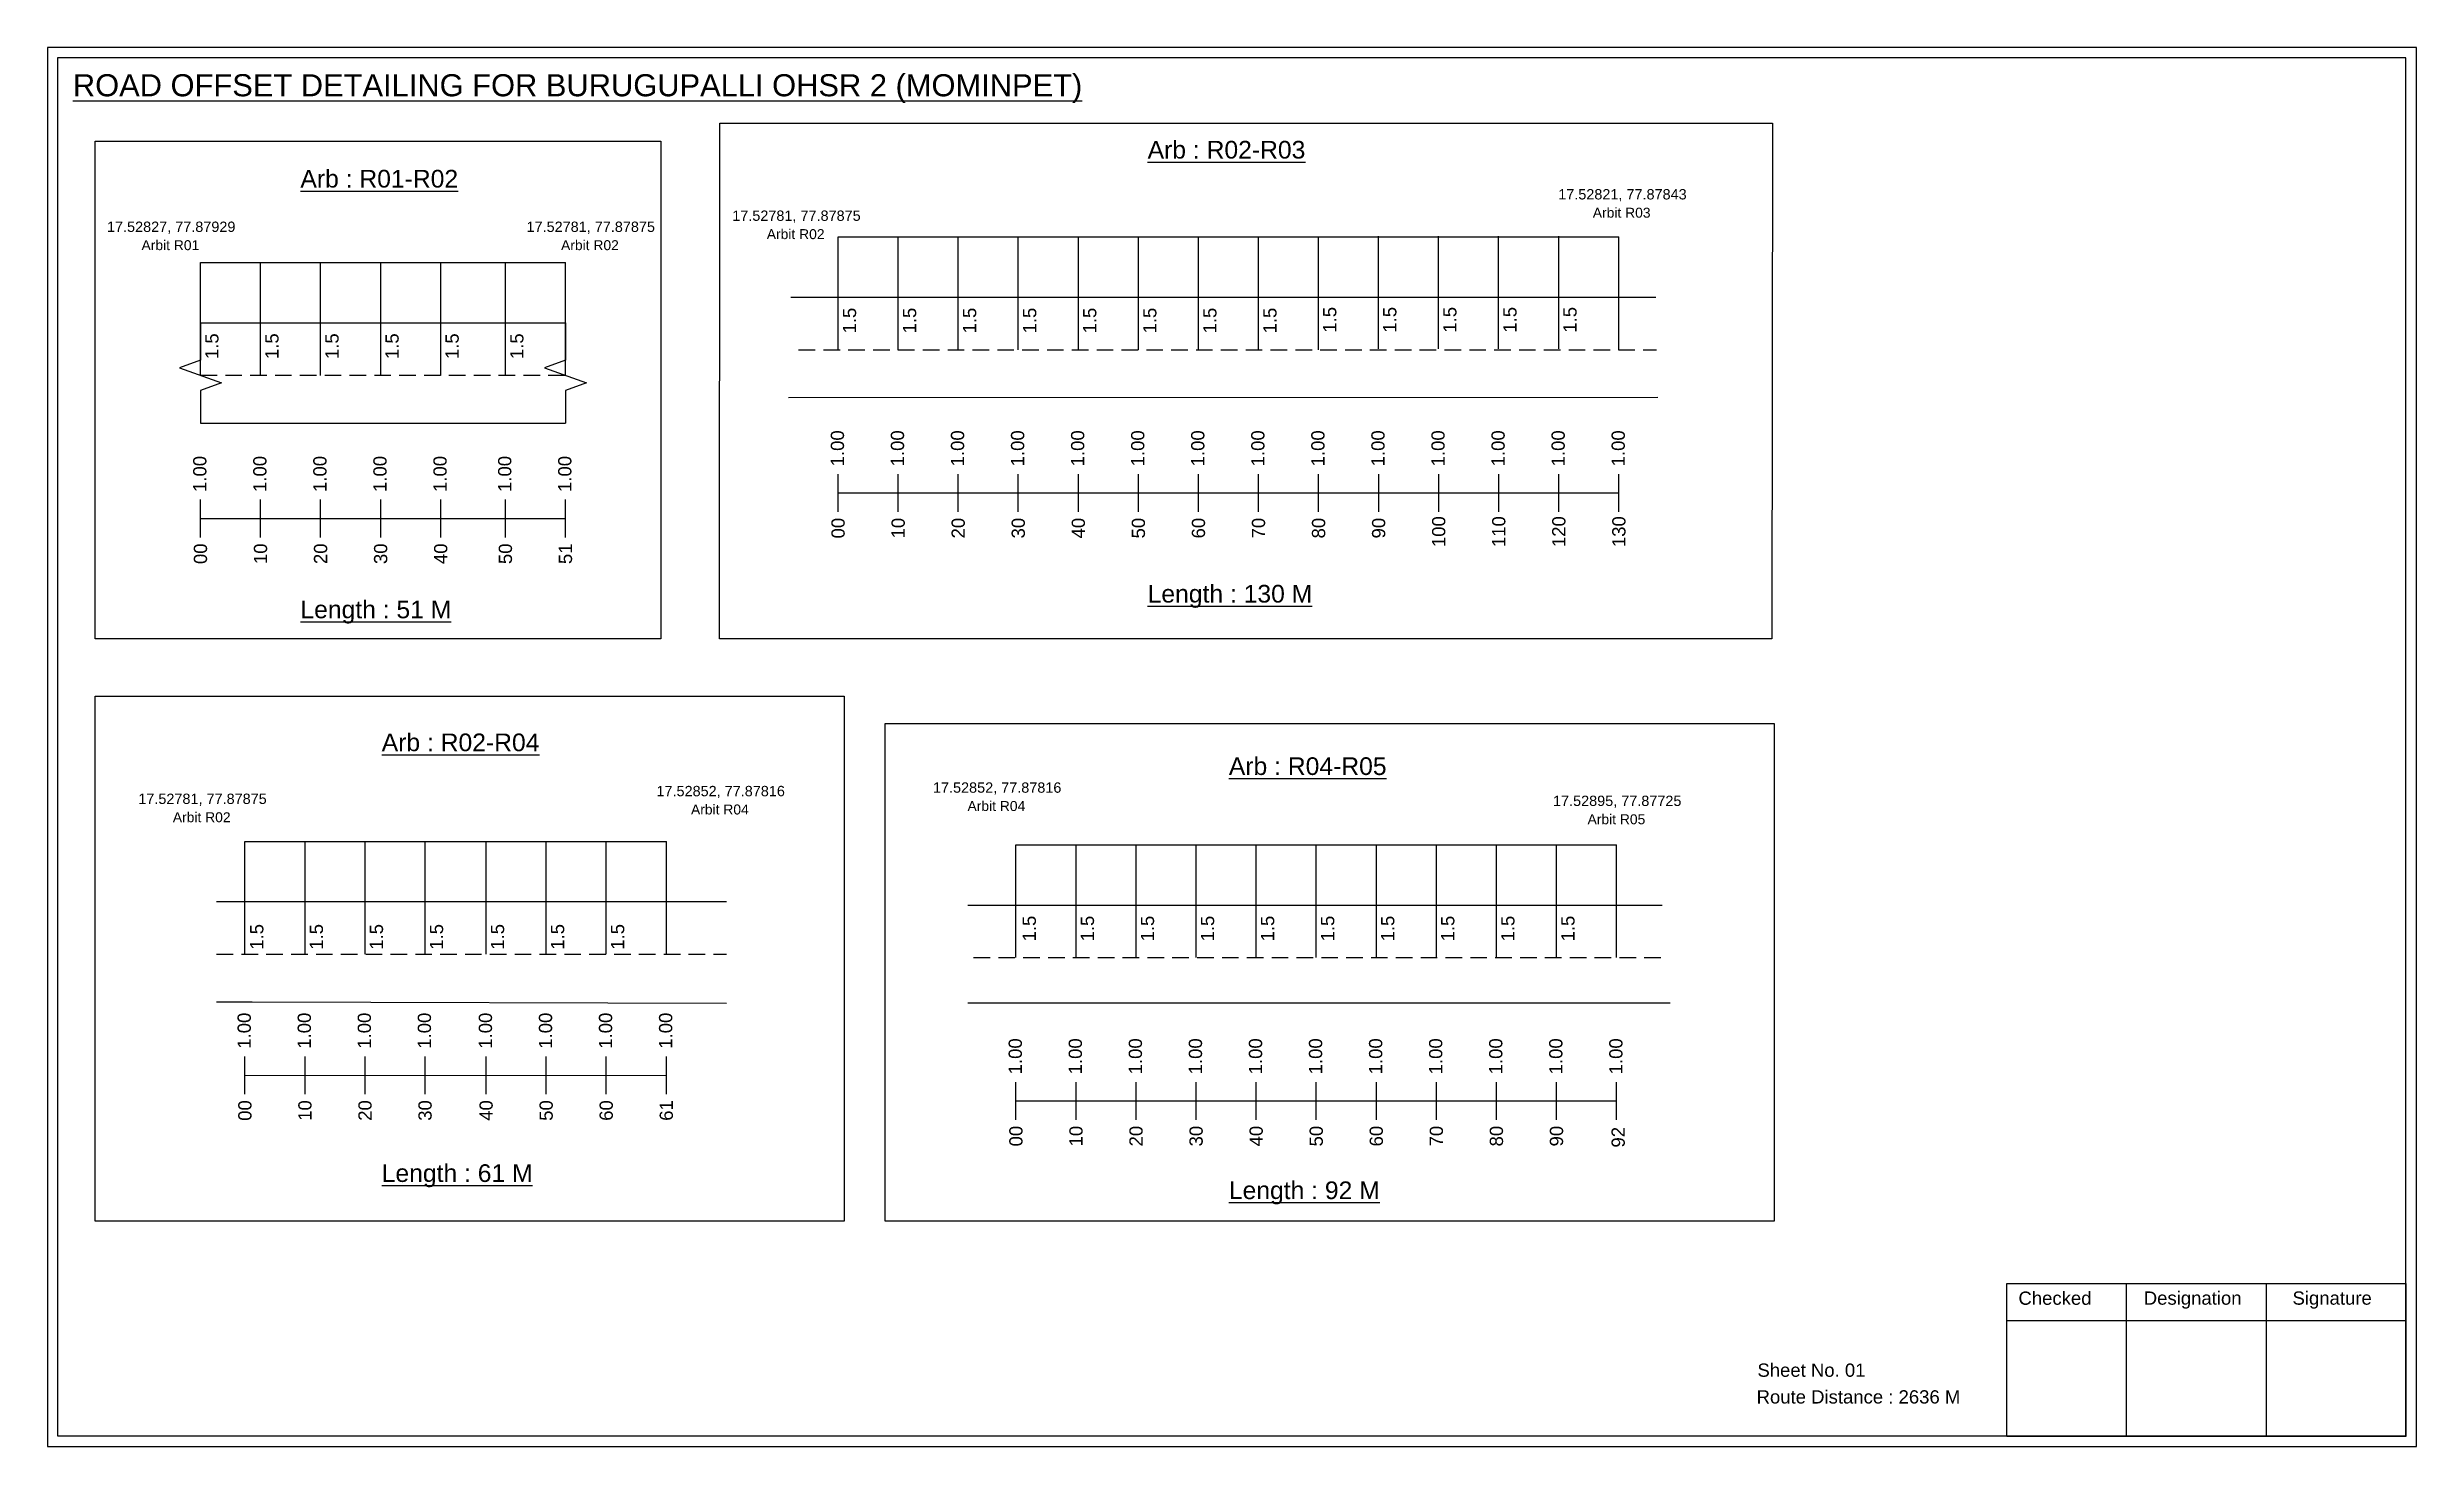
# Model space of a CAD drawing. Header units: inches. Extents: x 1684 to 5443, y 643 to 3286.
# Drawn here: x 2067 to 2603, y 643 to 960 of the extents above; entities that cross this region are included whole.
import ezdxf

# ---------------------------------------------------------------- set-up
doc = ezdxf.new("R2010")
doc.units = ezdxf.units.IN
doc.header["$MEASUREMENT"] = 0
doc.linetypes.add('DASHED2', pattern=[0.375, 0.25, -0.125])
for name, color, linetype in [('PDF_Geometry', 7, 'Continuous'), ('PDF_Text', 5, 'Continuous'), ('pipe', 5, 'Continuous')]:
    doc.layers.add(name, color=color, linetype=linetype)
doc.styles.add('PDF Arial', font='arial.ttf')
doc.styles.get("Standard").update_dxf_attribs({"font": 'arial.ttf'})

msp = doc.modelspace()

# ---------------------------------------------------------------- texts
at = {"color": 242, "true_color": 0xcd2027}
for s, height, p in [('%%UROAD OFFSET DETAILING FOR BURUGUPALLI OHSR 2 (MOMINPET)', 5, (2072.69, 948.6)), ('%%UArb : R02-R03', 4, (2316.05, 934.51)), ('%%UArb : R01-R02', 4, (2124.21, 927.95)), ('%%ULength : 130 M', 4, (2316.05, 834.01)), ('%%ULength : 51 M', 4, (2124.21, 830.45)), ('%%UArb : R02-R04', 4, (2142.62, 800.36)), ('%%UArb : R04-R05', 4, (2334.44, 794.98)), ('%%ULength : 61 M', 4, (2142.62, 702.86)), ('%%ULength : 92 M', 4, (2334.44, 698.98))]:
    msp.add_text(s, height=height, dxfattribs=at).set_placement(p)
at = {"color": 5}
for s, height, p in [('17.52781, 77.87875', 2.34, (2221.99, 920.41)), ('17.52821, 77.87843', 2.34, (2409.02, 925.25)), ('Arbit R03', 2.246, (2416.85, 921.13)), ('17.52827, 77.87929', 2.34, (2080.41, 917.9)), ('17.52781, 77.87875', 2.34, (2175.41, 917.9)), ('Arbit R02', 2.246, (2229.81, 916.28)), ('Arbit R01', 2.246, (2088.23, 913.78)), ('Arbit R02', 2.246, (2183.23, 913.78)), ('17.52781, 77.87875', 2.34, (2087.5, 788.42)), ('17.52852, 77.87816', 2.34, (2204.83, 790.17)), ('17.52852, 77.87816', 2.34, (2267.44, 790.96)), ('Arbit R04', 2.246, (2275.26, 786.83)), ('17.52895, 77.87725', 2.34, (2407.84, 787.96)), ('Arbit R02', 2.246, (2095.32, 784.29)), ('Arbit R04', 2.246, (2212.65, 786.05)), ('Arbit R05', 2.246, (2415.66, 783.83))]:
    msp.add_text(s, height=height, dxfattribs=at).set_placement(p)
for p in [(2250.04, 894.92), (2263.64, 894.92), (2277.24, 894.92), (2290.84, 894.92), (2304.44, 894.92), (2318.04, 894.92), (2331.64, 894.92), (2345.24, 894.92), (2358.78, 895.1), (2372.38, 895.1), (2385.98, 895.1), (2399.58, 895.1), (2413.18, 895.1), (2105.66, 889.12), (2119.26, 889.12), (2132.86, 889.12), (2146.46, 889.12), (2160.06, 889.12), (2174.71, 889.12), (2290.75, 757.3), (2303.91, 757.3), (2317.51, 757.3), (2331.11, 757.3), (2344.71, 757.3), (2358.31, 757.3), (2371.91, 757.3), (2385.51, 757.3), (2399.11, 757.3), (2412.71, 757.3), (2115.83, 755.42), (2129.32, 755.42), (2142.92, 755.42), (2156.52, 755.42), (2170.34, 755.42), (2183.94, 755.42), (2197.54, 755.42)]:
    msp.add_text('1.5', height=3, rotation=90).set_placement(p)
at = {"color": 217, "true_color": 0x93278f}
for s, p in [('1.00', (2247.3, 864.84)), ('1.00', (2260.9, 864.84)), ('1.00', (2274.5, 864.84)), ('1.00', (2288.1, 864.84)), ('1.00', (2301.7, 864.84)), ('1.00', (2315.3, 864.84)), ('1.00', (2328.9, 864.84)), ('1.00', (2342.5, 864.84)), ('1.00', (2356.1, 864.84)), ('1.00', (2369.7, 864.84)), ('1.00', (2383.3, 864.84)), ('1.00', (2396.9, 864.84)), ('1.00', (2410.5, 864.84)), ('1.00', (2424.1, 864.84)), ('1.00', (2102.92, 859.04)), ('1.00', (2116.52, 859.04)), ('1.00', (2130.12, 859.04)), ('1.00', (2143.72, 859.04)), ('1.00', (2157.32, 859.04)), ('1.00', (2171.97, 859.04)), ('1.00', (2185.57, 859.04)), ('00', (2247.45, 848.52)), ('10', (2261.05, 848.52)), ('20', (2274.65, 848.52)), ('30', (2288.25, 848.52)), ('40', (2301.85, 848.52)), ('50', (2315.45, 848.52)), ('60', (2329.05, 848.52)), ('70', (2342.65, 848.52)), ('80', (2356.25, 848.52)), ('90', (2369.85, 848.52)), ('100', (2383.45, 846.56)), ('110', (2397.05, 846.56)), ('120', (2410.65, 846.56)), ('130', (2424.25, 846.56)), ('00', (2103.07, 842.72)), ('10', (2116.67, 842.72)), ('20', (2130.27, 842.72)), ('30', (2143.87, 842.72)), ('40', (2157.47, 842.72)), ('50', (2172.12, 842.72)), ('51', (2185.72, 842.72)), ('1.00', (2112.98, 733.02)), ('1.00', (2126.58, 733.02)), ('1.00', (2140.18, 733.02)), ('1.00', (2153.78, 733.02)), ('1.00', (2167.6, 733.02)), ('1.00', (2181.2, 733.02)), ('1.00', (2194.8, 733.02)), ('1.00', (2208.4, 733.02)), ('1.00', (2287.57, 727.22)), ('1.00', (2301.17, 727.22)), ('1.00', (2314.77, 727.22)), ('1.00', (2328.37, 727.22)), ('1.00', (2341.97, 727.22)), ('1.00', (2355.57, 727.22)), ('1.00', (2369.17, 727.22)), ('1.00', (2382.77, 727.22)), ('1.00', (2396.37, 727.22)), ('1.00', (2409.97, 727.22)), ('1.00', (2423.57, 727.22)), ('00', (2113.13, 716.7)), ('10', (2126.73, 716.7)), ('20', (2140.33, 716.7)), ('30', (2153.93, 716.7)), ('40', (2167.75, 716.7)), ('50', (2181.35, 716.7)), ('60', (2194.95, 716.7)), ('61', (2208.55, 716.7)), ('00', (2287.72, 710.9)), ('10', (2301.32, 710.9)), ('20', (2314.92, 710.9)), ('30', (2328.52, 710.9)), ('40', (2342.12, 710.9)), ('50', (2355.72, 710.9)), ('60', (2369.32, 710.9)), ('70', (2382.92, 710.9)), ('80', (2396.52, 710.9)), ('90', (2410.12, 710.9)), ('92', (2424.09, 710.65))]:
    msp.add_text(s, height=3, rotation=90, dxfattribs=at).set_placement(p)
for s, p in [('Sheet No. 01', (2454.13, 658.76)), ('Route Distance : 2636 M', (2453.94, 652.71))]:
    msp.add_text(s, height=3).set_placement(p)
at = {"layer": 'PDF_Text', "color": 7, "attachment_point": 7, "style": 'PDF Arial'}
for s, insert, char_height in [('Checked', (2513.23, 675.01), 3.001), ('Designation', (2541.61, 674.17), 3.0006), ('Signature', (2575.29, 674.17), 3.001)]:
    msp.add_mtext(s, dxfattribs=dict(at, insert=insert, char_height=char_height))

# ---------------------------------------------------------------- linework, layer by layer
at = {"color": 5}
for p, q in [((2245.97, 916.78), (2422.77, 916.78)), ((2101.59, 910.98), (2184.24, 910.98)), ((2111.65, 779.95), (2207.07, 779.95)), ((2286.24, 779.16), (2422.24, 779.16))]:
    msp.add_line(p, q, dxfattribs=at)
for p, q in [((2245.97, 891.24), (2245.97, 916.78)), ((2259.57, 891.24), (2259.57, 916.78)), ((2273.17, 891.24), (2273.17, 916.78)), ((2286.77, 891.24), (2286.77, 916.78)), ((2300.37, 891.24), (2300.37, 916.78)), ((2313.97, 891.24), (2313.97, 916.78)), ((2327.57, 891.24), (2327.57, 916.78)), ((2341.17, 891.24), (2341.17, 916.78)), ((2354.77, 891.24), (2354.77, 916.78)), ((2368.32, 891.42), (2368.32, 916.96)), ((2381.92, 891.42), (2381.92, 916.96)), ((2395.52, 891.42), (2395.52, 916.96)), ((2409.12, 891.42), (2409.12, 916.96)), ((2422.77, 891.24), (2422.77, 916.78)), ((2101.59, 885.44), (2101.59, 910.98)), ((2115.19, 885.44), (2115.19, 910.98)), ((2128.79, 885.44), (2128.79, 910.98)), ((2142.39, 885.44), (2142.39, 910.98)), ((2155.99, 885.44), (2155.99, 910.98)), ((2170.64, 885.45), (2170.64, 910.98)), ((2184.24, 885.45), (2184.24, 910.98)), ((2235.27, 903.12), (2431.15, 903.12)), ((2101.59, 897.33), (2184.24, 897.33)), ((2234.73, 880.44), (2431.57, 880.48)), ((2101.59, 874.64), (2184.24, 874.64)), ((2111.65, 754.42), (2111.65, 779.95)), ((2125.25, 754.42), (2125.25, 779.95)), ((2138.85, 754.42), (2138.85, 779.95)), ((2152.45, 754.42), (2152.45, 779.95)), ((2166.27, 754.42), (2166.27, 779.95)), ((2179.87, 754.42), (2179.87, 779.95)), ((2193.47, 754.42), (2193.47, 779.95)), ((2207.07, 754.42), (2207.07, 779.95)), ((2286.24, 753.63), (2286.24, 779.16)), ((2299.84, 753.63), (2299.84, 779.16)), ((2313.44, 753.63), (2313.44, 779.16)), ((2327.04, 753.63), (2327.04, 779.16)), ((2340.64, 753.63), (2340.64, 779.16)), ((2354.24, 753.63), (2354.24, 779.16)), ((2367.84, 753.63), (2367.84, 779.16)), ((2381.44, 753.63), (2381.44, 779.16)), ((2395.04, 753.63), (2395.04, 779.16)), ((2408.64, 753.63), (2408.64, 779.16)), ((2422.24, 753.63), (2422.24, 779.16)), ((2220.67, 766.3), (2105.24, 766.3)), ((2275.37, 765.51), (2432.52, 765.51)), ((2105.24, 743.62), (2113.3, 743.62)), ((2113.3, 743.62), (2220.67, 743.32)), ((2434.34, 743.32), (2275.37, 743.32))]:
    msp.add_line(p, q)
at = {"linetype": 'DASHED2', "ltscale": 15}
for p, q in [((2237.02, 891.24), (2431.3, 891.24)), ((2101.59, 885.45), (2184.24, 885.45)), ((2105.24, 754.42), (2220.67, 754.42)), ((2276.64, 753.63), (2432.52, 753.63))]:
    msp.add_line(p, q, dxfattribs=at)
at = {"color": 217, "true_color": 0x93278f}
for p, q in [((2245.97, 854.54), (2245.97, 863.1)), ((2245.97, 858.81), (2422.77, 858.87)), ((2259.57, 854.54), (2259.57, 863.1)), ((2273.17, 854.54), (2273.17, 863.1)), ((2286.77, 854.54), (2286.77, 863.1)), ((2300.37, 854.54), (2300.37, 863.1)), ((2313.97, 854.54), (2313.97, 863.1)), ((2327.57, 854.54), (2327.57, 863.1)), ((2341.17, 854.54), (2341.17, 863.1)), ((2354.77, 854.54), (2354.77, 863.1)), ((2368.37, 854.54), (2368.37, 863.1)), ((2381.97, 854.54), (2381.97, 863.1)), ((2395.57, 854.54), (2395.57, 863.1)), ((2409.17, 854.54), (2409.17, 863.1)), ((2422.77, 854.54), (2422.77, 863.1)), ((2101.59, 848.74), (2101.59, 857.3)), ((2101.59, 853.01), (2184.24, 853.02)), ((2115.19, 848.74), (2115.19, 857.3)), ((2128.79, 848.74), (2128.79, 857.3)), ((2142.39, 848.74), (2142.39, 857.3)), ((2155.99, 848.74), (2155.99, 857.3)), ((2170.64, 848.75), (2170.64, 857.31)), ((2184.24, 848.75), (2184.24, 857.31)), ((2111.65, 722.72), (2111.65, 731.28)), ((2125.25, 722.72), (2125.25, 731.28)), ((2138.85, 722.72), (2138.85, 731.28)), ((2152.45, 722.72), (2152.45, 731.28)), ((2166.27, 722.72), (2166.27, 731.28)), ((2179.87, 722.72), (2179.87, 731.28)), ((2193.47, 722.72), (2193.47, 731.28)), ((2207.07, 722.72), (2207.07, 731.28)), ((2111.65, 726.99), (2207.07, 727.06)), ((2286.24, 716.93), (2286.24, 725.48)), ((2299.84, 716.93), (2299.84, 725.48)), ((2313.44, 716.93), (2313.44, 725.48)), ((2327.04, 716.93), (2327.04, 725.48)), ((2340.64, 716.93), (2340.64, 725.48)), ((2354.24, 716.93), (2354.24, 725.48)), ((2367.84, 716.93), (2367.84, 725.48)), ((2381.44, 716.93), (2381.44, 725.48)), ((2395.04, 716.93), (2395.04, 725.48)), ((2408.64, 716.93), (2408.64, 725.48)), ((2422.24, 716.93), (2422.24, 725.48)), ((2286.24, 721.2), (2422.24, 721.22))]:
    msp.add_line(p, q, dxfattribs=at)
for points in [[(2077.73, 938.46), (2205.82, 938.46), (2205.82, 825.78), (2077.73, 825.78)], [(2077.73, 812.79), (2247.34, 812.79), (2247.34, 693.96), (2077.73, 693.96)], [(2256.65, 806.65), (2457.89, 806.65), (2457.89, 693.96), (2256.65, 693.96)]]:
    msp.add_lwpolyline(points, close=True)
at = {"linetype": 'Continuous'}
for points in [[(2101.59, 897.33), (2101.59, 888.9), (2096.85, 887.17), (2106.33, 883.72), (2101.59, 881.99), (2101.59, 874.64)], [(2184.24, 897.33), (2184.24, 888.9), (2179.5, 887.17), (2188.99, 883.72), (2184.24, 881.99), (2184.24, 874.64)]]:
    msp.add_lwpolyline(points, dxfattribs=at)
at = {"layer": 'PDF_Geometry'}
for points in [[(2066.91, 959.67), (2066.91, 642.96), (2603.39, 642.96), (2603.39, 959.67)], [(2069.24, 957.34), (2069.24, 645.38), (2600.97, 645.38), (2600.97, 957.34)]]:
    msp.add_lwpolyline(points, close=True, dxfattribs=at)
at = {"layer": 'PDF_Geometry', "color": 242, "true_color": 0xcc1f26}
msp.add_lwpolyline([(2600.97, 645.28), (2510.63, 645.28), (2510.63, 679.89), (2600.97, 679.89)], close=True, dxfattribs=at)
for points in [[(2537.61, 679.89), (2537.61, 645.28)], [(2569.34, 679.89), (2569.34, 645.28)], [(2510.63, 671.52), (2600.97, 671.52)]]:
    msp.add_lwpolyline(points, dxfattribs=at)
at = {"layer": 'pipe', "color": 0}
msp.add_lwpolyline([(2219.19, 942.49), (2457.51, 942.49), (2457.39, 825.78), (2219.07, 825.78)], close=True, dxfattribs=at)

msp.set_redraw_order([(e.dxf.handle, doc.entitydb.next_handle()) for e in msp.query("TEXT MTEXT ATTDEF DIMENSION ARC_DIMENSION")])  # texts and dimensions are drawn at this point

doc.saveas('drawing.dxf')
